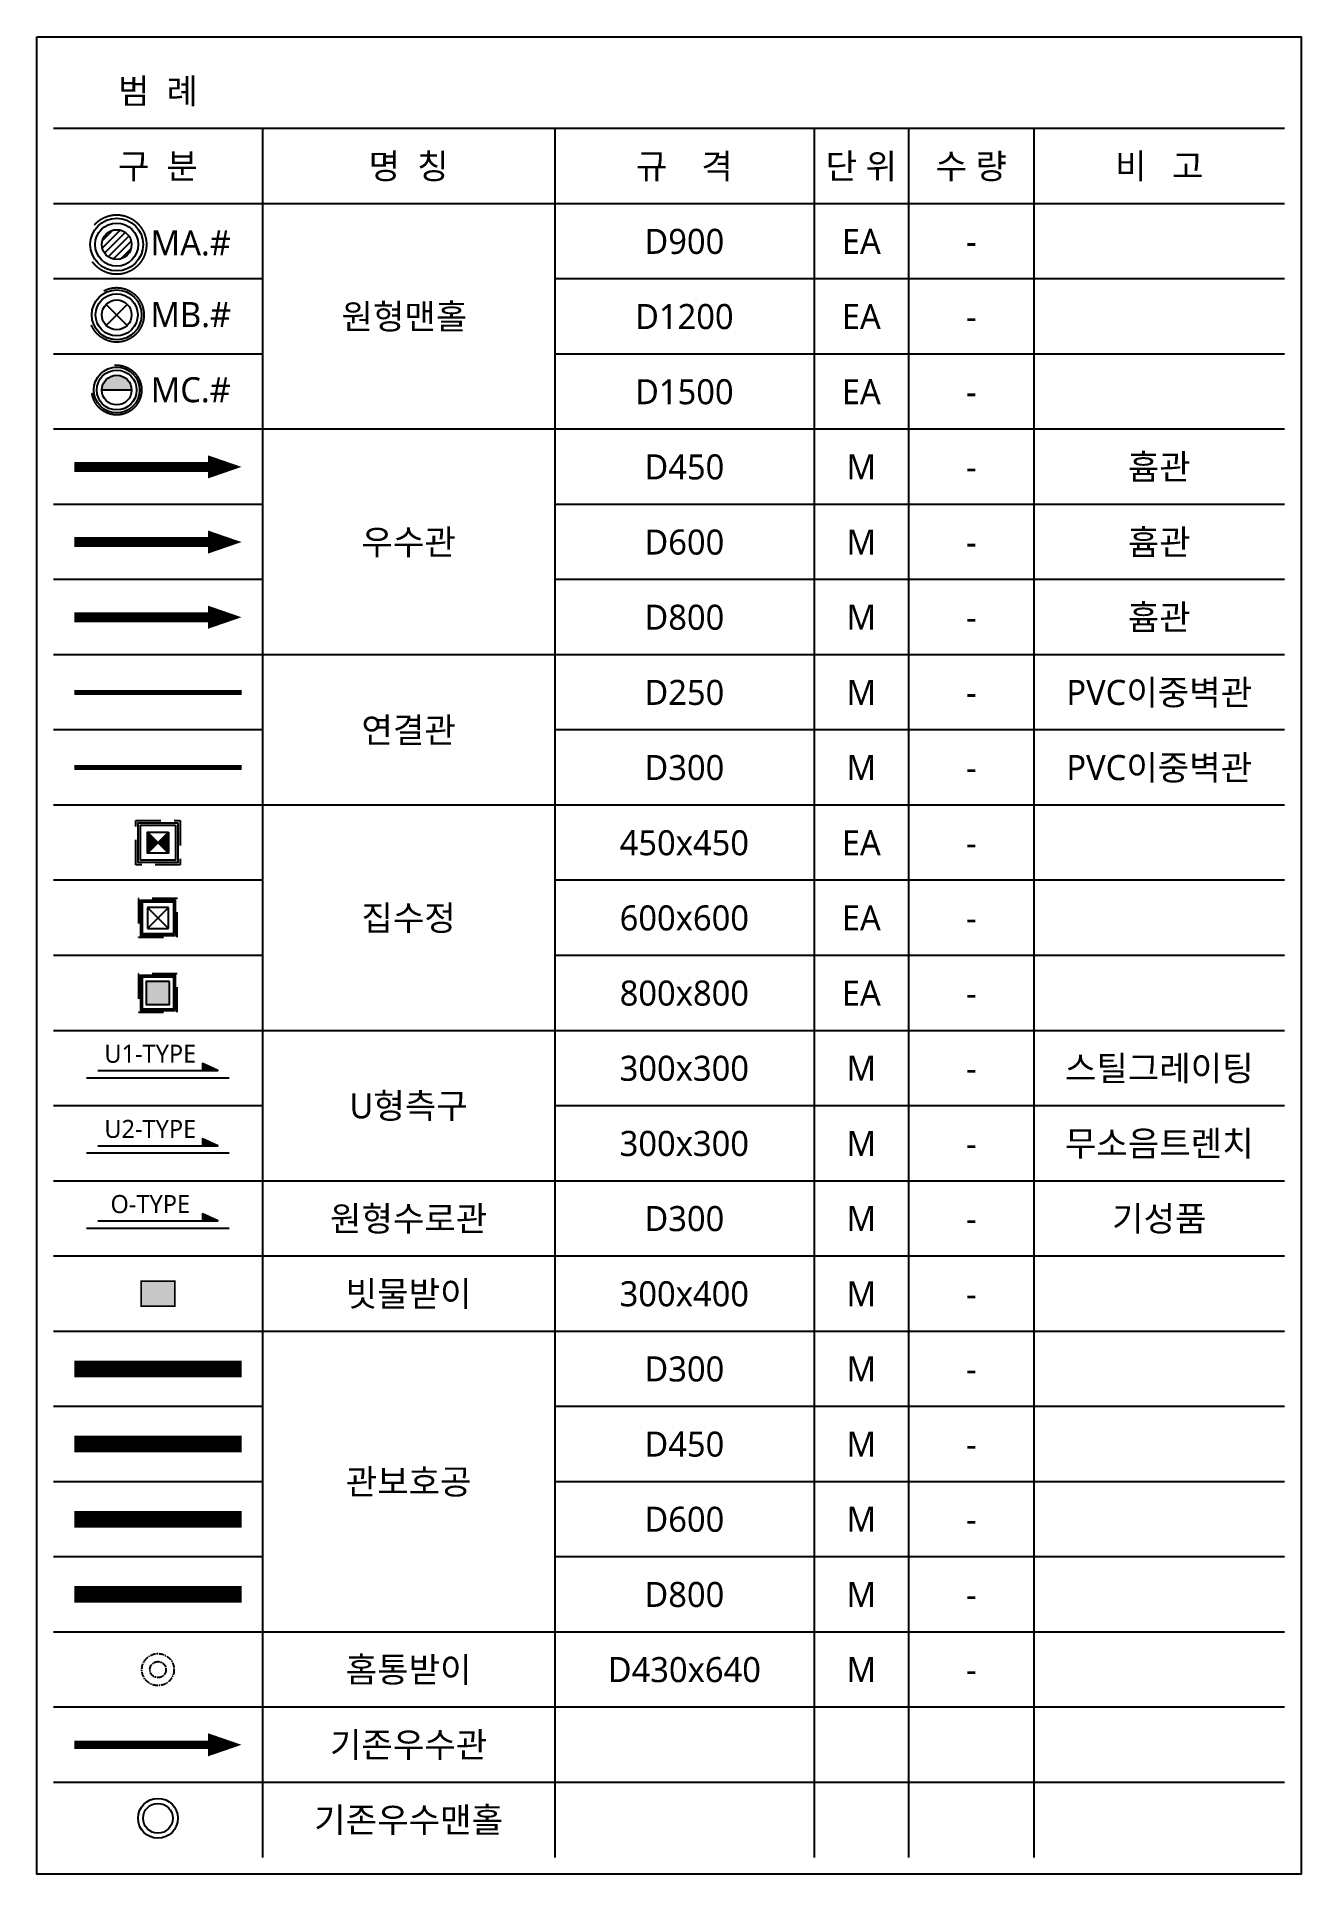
# Model space of a CAD drawing. Header units: millimetres. Extents: x 2270 to 68659, y 977 to 17827.
# Drawn here: x 22054 to 29621, y 6827 to 17827 of the extents above; entities that cross this region are included whole.
import ezdxf
from ezdxf.enums import TextEntityAlignment as Align

# ---------------------------------------------------------------- set-up
doc = ezdxf.new("R2010")
doc.units = ezdxf.units.MM
doc.set_wipeout_variables(frame=1)
for name, pattern in [('CENTER', [50.8, 31.75, -6.35, 6.35, -6.35]), ('CENTERX2', [101.6, 63.5, -12.7, 12.7, -12.7]), ('HID', [2.3, 1.5, -0.8]), ('HID-', [0.75, 0.5, -0.25]), ('PHANTOM2', [31.75, 15.875, -3.175, 3.175, -3.175, 3.175, -3.175])]:
    doc.linetypes.add(name, pattern=pattern)
for name, color, linetype in [('C-우수-1호맨홀(D900)-주철재-SO', 70, 'Continuous'), ('C-우수-2호맨홀(D1200)-주철제-SO', 144, 'Continuous'), ('C-우수-3호맨홀(D1500)-SO', 211, 'Continuous'), ('C-우수-D450관(흄관)-SO', 44, 'Continuous'), ('C-우수-D600관(흄관)-SO', 83, 'Continuous'), ('C-우수-D800관(흄관)-SO', 143, 'Continuous'), ('C-우수-U형측구-SO', 22, 'Continuous'), ('C-우수-관보호공D300-SO', 251, 'CENTER'), ('C-우수-관보호공D450-SO', 252, 'CENTER'), ('C-우수-관보호공D600-SO', 253, 'CENTER'), ('C-우수-관보호공D800-SO', 254, 'CENTER'), ('C-우수-기존맨홀-SO', 7, 'Continuous'), ('C-우수-기존지장물-SO', 7, 'Continuous'), ('C-우수-범례-SO', 7, 'Continuous'), ('C-우수-빗물받이-SO', 4, 'Continuous'), ('C-우수-빗물받이연결관D250-SO', 1, 'Continuous'), ('C-우수-우수계획-SO', 7, 'Continuous'), ('C-우수-원형수로관D300-SO', 150, 'Continuous'), ('C-우수-집수정(1000x1000)', 3, 'Continuous'), ('C-우수-집수정(600x600)', 3, 'Continuous'), ('C-우수-집수정0.45x0.45-SO', 1, 'Continuous'), ('C-우수-집수정연결관-SO', 1, 'Continuous'), ('C-우수-홈통받이-SO', 7, 'CENTER'), ('C-우수-횡단측구-SO', 200, 'Continuous')]:
    doc.layers.add(name, color=color, linetype=linetype)
doc.styles.add('맑은 고딕', font='malgun.ttf')
doc.linetypes.add('Flow', pattern='A,2,-0.01,[">",맑은 고딕,S=0.5,R=0,X=0,Y=-0.21],-1', length=3.01)
doc.linetypes.add('H-DICHETCO', pattern='A,1.1,[32,kosdic.shx,S=0.1,R=0,X=0,Y=0],-0.35,["O",맑은 고딕,S=0.2,R=0,X=0,Y=-0.1],-0.4', length=1.85)
doc.linetypes.add('H-DICHETCU1', pattern='A,0.9,[32,kosdic.shx,S=0.1,R=0,X=0,Y=0],-0.35,["U1",맑은 고딕,S=0.2,R=0,X=0,Y=-0.1],-0.5', length=1.75)
doc.linetypes.add('H-DICHETCU2', pattern='A,0.9,[32,kosdic.shx,S=0.1,R=0,X=0,Y=0],-0.35,["U2",맑은 고딕,S=0.2,R=0,X=0,Y=-0.1],-0.5', length=1.75)

msp = doc.modelspace()

# ---------------------------------------------------------------- wipeouts: each hides what was drawn before it
msp.add_wipeout([(22154, 17727), (29521, 17727), (29521, 6927), (22154, 6927)]).dxf.layer = 'C-우수-범례-SO'

# ---------------------------------------------------------------- next in the draw order: hatches: boundary and pattern name
at = {"layer": 'C-우수-1호맨홀(D900)-주철재-SO'}
h = msp.add_hatch(dxfattribs=at)
h.set_pattern_fill('ANSI31', color=256, scale=247.500022, style=0)
h.set_pattern_definition([(45, (-38583.15, 10047.957), (-21.876118, 21.876118), [])])
edge = h.paths.add_edge_path()
edge.add_arc((22532, 16583), 89.1, 0, 360)
at = {"layer": 'C-우수-3호맨홀(D1500)-SO'}
h = msp.add_hatch(color=256, dxfattribs=at)
h.dxf.hatch_style = 1
h.paths.add_polyline_path([(22621, 15712, 1), (22443, 15712)])
at = {"layer": 'C-우수-빗물받이-SO'}
h = msp.add_hatch(color=256, dxfattribs=at)
h.dxf.hatch_style = 1
h.paths.add_polyline_path([(22879, 10227), (22879, 10377), (22679, 10377), (22679, 10227)])
at = {"layer": 'C-우수-우수계획-SO', "linetype": 'Continuous', "ltscale": 0.5}
for points in [[(23138, 11638), (23046, 11638), (23046, 11680)], [(23138, 11188), (23046, 11188), (23046, 11230)], [(23138, 10738), (23046, 10738), (23046, 10780)]]:
    msp.add_hatch(color=1, dxfattribs=at).paths.add_polyline_path(points)
at = {"layer": 'C-우수-집수정(1000x1000)', "linetype": 'Continuous'}
msp.add_hatch(color=5, dxfattribs=at).paths.add_polyline_path([(22848, 12171), (22709, 12171), (22709, 12033), (22848, 12033)])
at = {"layer": 'C-우수-집수정0.45x0.45-SO'}
h = msp.add_hatch(color=256, dxfattribs=at)
h.paths.add_polyline_path([(22779, 13002), (22716, 13065), (22716, 12939)])
h.paths.add_polyline_path([(22842, 13065), (22779, 13002), (22842, 12939)])

# ---------------------------------------------------------------- next in the draw order: linework, layer by layer
at = {"layer": 'C-우수-1호맨홀(D900)-주철재-SO', "color": 8, "linetype": 'HID', "ltscale": 300}
msp.add_circle((22532, 16583), 178, dxfattribs=at)
at = {"layer": 'C-우수-1호맨홀(D900)-주철재-SO', "color": 8, "ltscale": 0.3}
msp.add_circle((22532, 16583), 158, dxfattribs=at)
at = {"layer": 'C-우수-1호맨홀(D900)-주철재-SO', "ltscale": 0.3}
msp.add_circle((22532, 16583), 129, dxfattribs=at)
at = {"layer": 'C-우수-1호맨홀(D900)-주철재-SO'}
msp.add_circle((22532, 16583), 89.1, dxfattribs=at)
at = {"layer": 'C-우수-2호맨홀(D1200)-주철제-SO'}
for points in [[(22469, 16099), (22595, 16225)], [(22595, 16099), (22469, 16225)]]:
    msp.add_lwpolyline(points, dxfattribs=at)
at = {"layer": 'C-우수-2호맨홀(D1200)-주철제-SO', "color": 8, "linetype": 'HID', "ltscale": 300}
msp.add_circle((22532, 16162), 163, dxfattribs=at)
at = {"layer": 'C-우수-2호맨홀(D1200)-주철제-SO', "color": 8, "ltscale": 0.3}
msp.add_circle((22532, 16162), 149, dxfattribs=at)
at = {"layer": 'C-우수-2호맨홀(D1200)-주철제-SO'}
for radius in [126, 89.1]:
    msp.add_circle((22532, 16162), radius, dxfattribs=at)
at = {"layer": 'C-우수-3호맨홀(D1500)-SO'}
msp.add_line((22621, 15712), (22443, 15712), dxfattribs=at)
at = {"layer": 'C-우수-3호맨홀(D1500)-SO', "color": 8, "linetype": 'HID', "ltscale": 300}
msp.add_circle((22532, 15712), 149, dxfattribs=at)
at = {"layer": 'C-우수-3호맨홀(D1500)-SO', "color": 8, "ltscale": 0.3}
msp.add_circle((22532, 15712), 137, dxfattribs=at)
at = {"layer": 'C-우수-3호맨홀(D1500)-SO'}
for radius in [119, 89.1]:
    msp.add_circle((22532, 15712), radius, dxfattribs=at)
at = {"layer": 'C-우수-D450관(흄관)-SO'}
msp.add_lwpolyline([(23279, 15252, 0, 138, 0), (23079, 15252, 0, 0, 0)], format="xyseb", dxfattribs=at)
at = {"layer": 'C-우수-D450관(흄관)-SO', "const_width": 60}
msp.add_lwpolyline([(22279, 15252), (23079, 15252)], dxfattribs=at)
at = {"layer": 'C-우수-D600관(흄관)-SO'}
msp.add_lwpolyline([(23279, 14802, 0, 138, 0), (23079, 14802, 0, 0, 0)], format="xyseb", dxfattribs=at)
at = {"layer": 'C-우수-D600관(흄관)-SO', "const_width": 60}
msp.add_lwpolyline([(22279, 14802), (23079, 14802)], dxfattribs=at)
at = {"layer": 'C-우수-D800관(흄관)-SO'}
msp.add_lwpolyline([(23279, 14352, 0, 138, 0), (23079, 14352, 0, 0, 0)], format="xyseb", dxfattribs=at)
at = {"layer": 'C-우수-D800관(흄관)-SO', "const_width": 60}
msp.add_lwpolyline([(22279, 14352), (23079, 14352)], dxfattribs=at)
at = {"layer": 'C-우수-U형측구-SO', "linetype": 'H-DICHETCU1', "ltscale": 300, "const_width": 12.5, "flags": 128}
msp.add_lwpolyline([(22351, 11594), (23206, 11594)], dxfattribs=at)
at = {"layer": 'C-우수-관보호공D300-SO', "color": 251, "linetype": 'ByBlock', "ltscale": 4, "const_width": 100}
msp.add_lwpolyline([(22279, 9852), (23279, 9852)], dxfattribs=at)
at = {"layer": 'C-우수-관보호공D450-SO', "color": 252, "linetype": 'ByBlock', "ltscale": 4, "const_width": 100}
msp.add_lwpolyline([(22279, 9402), (23279, 9402)], dxfattribs=at)
at = {"layer": 'C-우수-관보호공D600-SO', "color": 253, "linetype": 'ByBlock', "ltscale": 4, "const_width": 100}
msp.add_lwpolyline([(22279, 8952), (23279, 8952)], dxfattribs=at)
at = {"layer": 'C-우수-관보호공D800-SO', "color": 254, "linetype": 'ByBlock', "ltscale": 4, "const_width": 100}
msp.add_lwpolyline([(22279, 8502), (23279, 8502)], dxfattribs=at)
at = {"layer": 'C-우수-기존맨홀-SO', "color": 1}
for radius in [119, 89.1]:
    msp.add_circle((22779, 7162), radius, dxfattribs=at)
at = {"layer": 'C-우수-기존지장물-SO', "linetype": 'HID-', "ltscale": 250, "const_width": 50}
msp.add_lwpolyline([(22279, 7602), (23079, 7602)], dxfattribs=at)
at = {"layer": 'C-우수-기존지장물-SO', "color": 1}
msp.add_lwpolyline([(23279, 7602, 0, 138, 0), (23079, 7602, 0, 0, 0)], format="xyseb", dxfattribs=at)
at = {"layer": 'C-우수-범례-SO'}
for p, q in [((23404, 16377), (22154, 16377)), ((29521, 16377), (25154, 16377)), ((23404, 15927), (22154, 15927)), ((29521, 15927), (25154, 15927)), ((29521, 15477), (22154, 15477)), ((23404, 15027), (22154, 15027)), ((29521, 15027), (25154, 15027)), ((23404, 14577), (22154, 14577)), ((29521, 14577), (25154, 14577)), ((29521, 14127), (22154, 14127)), ((23404, 13677), (22154, 13677)), ((29521, 13677), (25154, 13677)), ((29521, 13227), (22154, 13227)), ((23404, 12777), (22154, 12777)), ((29521, 12777), (25154, 12777)), ((23404, 12327), (22154, 12327)), ((23404, 12327), (22154, 12327)), ((29521, 12327), (25154, 12327)), ((29521, 11877), (22154, 11877)), ((23404, 11427), (22154, 11427)), ((29521, 11427), (25154, 11427)), ((29521, 11427), (25154, 11427)), ((29521, 10977), (22154, 10977)), ((29521, 10527), (22154, 10527)), ((29521, 10077), (22154, 10077)), ((23404, 10077), (22154, 10077)), ((23404, 9627), (22154, 9627)), ((29521, 9627), (25154, 9627)), ((23404, 9177), (22154, 9177)), ((29521, 9177), (25154, 9177)), ((23404, 8727), (22154, 8727)), ((29521, 8727), (25154, 8727)), ((29521, 8277), (22154, 8277)), ((29521, 7827), (22154, 7827)), ((29521, 7377), (22154, 7377))]:
    msp.add_line(p, q, dxfattribs=at)
for points in [[(29521, 17277), (22154, 17277)], [(23404, 17277), (23404, 6927)], [(25154, 17277), (25154, 6927)], [(26705, 17277), (26705, 6927)], [(27271, 17277), (27271, 6927)], [(28021, 17277), (28021, 6927)], [(29521, 16827), (22154, 16827)]]:
    msp.add_lwpolyline(points, dxfattribs=at)
at = {"layer": 'C-우수-빗물받이-SO', "color": 7, "const_width": 10}
msp.add_lwpolyline([(22879, 10227), (22679, 10227), (22679, 10377), (22879, 10377)], close=True, dxfattribs=at)
at = {"layer": 'C-우수-빗물받이연결관D250-SO', "color": 40, "linetype": 'PHANTOM2', "ltscale": 15, "const_width": 30}
msp.add_lwpolyline([(22279, 13902), (23279, 13902)], dxfattribs=at)
at = {"layer": 'C-우수-우수계획-SO', "color": 1, "linetype": 'Continuous', "ltscale": 0.5}
for points in [[(22419, 11638), (23138, 11638), (23046, 11680), (23046, 11638)], [(22419, 11188), (23138, 11188), (23046, 11230), (23046, 11188)], [(22419, 10738), (23138, 10738), (23046, 10780), (23046, 10738)]]:
    msp.add_lwpolyline(points, dxfattribs=at)
at = {"layer": 'C-우수-원형수로관D300-SO', "color": 150, "linetype": 'H-DICHETCO', "ltscale": 300, "const_width": 12.5, "flags": 128}
msp.add_lwpolyline([(22351, 10694), (23206, 10694)], dxfattribs=at)
at = {"layer": 'C-우수-집수정(1000x1000)', "color": 5, "ltscale": 5000}
msp.add_lwpolyline([(22848, 12171), (22709, 12171), (22709, 12033), (22848, 12033)], close=True, dxfattribs=at)
at = {"layer": 'C-우수-집수정(600x600)', "ltscale": 5000}
for p, q in [((22842, 12615), (22716, 12615)), ((22842, 12489), (22716, 12615)), ((22842, 12489), (22842, 12615)), ((22716, 12489), (22842, 12489))]:
    msp.add_line(p, q, dxfattribs=at)
at = {"layer": 'C-우수-집수정(600x600)', "color": 8, "linetype": 'HID', "ltscale": 100}
for points in [[(22894, 12437), (22894, 12668), (22663, 12668), (22663, 12437)], [(22894, 11987), (22894, 12218), (22663, 12218), (22663, 11987)]]:
    msp.add_lwpolyline(points, close=True, dxfattribs=at)
at = {"layer": 'C-우수-집수정(600x600)', "color": 8, "linetype": 'ByBlock', "ltscale": 300}
for points in [[(22884, 12447), (22884, 12657), (22674, 12657), (22674, 12447)], [(22884, 11997), (22884, 12207), (22674, 12207), (22674, 11997)]]:
    msp.add_lwpolyline(points, close=True, dxfattribs=at)
at = {"layer": 'C-우수-집수정(600x600)', "ltscale": 5000}
msp.add_lwpolyline([(22873, 12458), (22873, 12647), (22684, 12647), (22684, 12458)], close=True, dxfattribs=at)
for points in [[(22842, 12615), (22716, 12489)], [(22716, 12615), (22716, 12489)]]:
    msp.add_lwpolyline(points, dxfattribs=at)
at = {"layer": 'C-우수-집수정(600x600)', "color": 5, "ltscale": 5000}
msp.add_lwpolyline([(22873, 12008), (22873, 12197), (22684, 12197), (22684, 12008)], close=True, dxfattribs=at)
at = {"layer": 'C-우수-집수정0.45x0.45-SO', "color": 8, "linetype": 'HID', "ltscale": 100}
msp.add_lwpolyline([(22912, 13135), (22912, 12869), (22646, 12869), (22646, 13135)], close=True, dxfattribs=at)
at = {"layer": 'C-우수-집수정0.45x0.45-SO', "color": 8, "ltscale": 0.3}
msp.add_lwpolyline([(22898, 13121), (22898, 12883), (22660, 12883), (22660, 13121)], close=True, dxfattribs=at)
at = {"layer": 'C-우수-집수정0.45x0.45-SO'}
for points in [[(22884, 13107), (22884, 12897), (22674, 12897), (22674, 13107)], [(22842, 13065), (22842, 12939), (22716, 12939), (22716, 13065)]]:
    msp.add_lwpolyline(points, close=True, dxfattribs=at)
for points in [[(22716, 13065), (22842, 12939)], [(22842, 13065), (22716, 12939)]]:
    msp.add_lwpolyline(points, dxfattribs=at)
at = {"layer": 'C-우수-집수정연결관-SO', "color": 1, "linetype": 'Flow', "ltscale": 150, "const_width": 30}
msp.add_lwpolyline([(22279, 13452), (23279, 13452)], dxfattribs=at)
at = {"layer": 'C-우수-홈통받이-SO', "color": 20}
for radius in [96, 48]:
    msp.add_circle((22779, 8052), radius, dxfattribs=at)
at = {"layer": 'C-우수-횡단측구-SO', "linetype": 'H-DICHETCU2', "ltscale": 300, "const_width": 12.5, "flags": 128}
msp.add_lwpolyline([(22351, 11144), (23206, 11144)], dxfattribs=at)
at = {"layer": 'Defpoints'}
msp.add_lwpolyline([(22054, 17827), (29621, 17827), (29621, 6827), (22054, 6827)], close=True, dxfattribs=at)

# ---------------------------------------------------------------- next in the draw order: texts
at = {"layer": 'C-우수-범례-SO', "style": '맑은 고딕'}
for s, p in [('범  례', (22779, 17502)), ('구  분', (22779, 17052)), ('명  칭', (24279, 17052)), ('규    격', (25929, 17052)), ('단 위', (26988, 17052)), ('수 량', (27646, 17052)), ('비   고', (28771, 17052)), ('MA.#', (22975, 16593)), ('D900', (25929, 16602)), ('EA', (26988, 16602)), ('-', (27646, 16602)), ('원형맨홀 ', (24279, 16152)), ('EA', (26988, 16152)), ('-', (27646, 16152)), ('D450', (25929, 15252)), ('M', (26988, 15252)), ('흄관', (28771, 15252)), ('-', (27646, 15252)), ('우수관', (24279, 14802)), ('흄관', (28771, 14802)), ('-', (27646, 14802)), ('흄관', (28771, 14352)), ('-', (27646, 14352)), ('D250', (25929, 13902)), ('M', (26988, 13902)), ('PVC이중벽관', (28771, 13902)), ('-', (27646, 13902)), ('연결관', (24279, 13677)), ('PVC이중벽관', (28771, 13452)), ('D300', (25929, 13452)), ('M', (26988, 13452)), ('-', (27646, 13452)), ('450x450', (25929, 13002)), ('EA', (26988, 13002)), ('-', (27646, 13002)), ('집수정', (24279, 12552)), ('600x600', (25929, 12552)), ('EA', (26988, 12552)), ('-', (27646, 12552)), ('800x800', (25929, 12102)), ('EA', (26988, 12102)), ('-', (27646, 12102)), ('300x300', (25929, 11652)), ('M', (26988, 11652)), ('스틸그레이팅', (28771, 11652)), ('-', (27646, 11652)), ('U형측구', (24279, 11427)), ('300x300', (25929, 11202)), ('M', (26988, 11202)), ('무소음트렌치', (28771, 11202)), ('-', (27646, 11202)), ('원형수로관', (24279, 10752)), ('D300', (25929, 10752)), ('M', (26988, 10752)), ('기성품', (28771, 10752)), ('-', (27646, 10752)), ('빗물받이', (24279, 10302)), ('300x400', (25929, 10302)), ('M', (26988, 10302)), ('-', (27646, 10302)), ('D300', (25929, 9852)), ('M', (26988, 9852)), ('-', (27646, 9852)), ('D450', (25929, 9402)), ('M', (26988, 9402)), ('-', (27646, 9402)), ('관보호공', (24279, 9177)), ('D600', (25929, 8952)), ('M', (26988, 8952)), ('-', (27646, 8952)), ('D800', (25929, 8502)), ('M', (26988, 8502)), ('-', (27646, 8502)), ('기존우수관', (24279, 7602)), ('기존우수맨홀', (24279, 7152))]:
    msp.add_text(s, height=150, dxfattribs=at).set_placement(p, align=Align.MIDDLE_CENTER)
at = {"layer": 'C-우수-범례-SO', "color": 7, "style": '맑은 고딕'}
for s, p in [('MB.#', (22975, 16164)), ('D1200', (25929, 16152)), ('MC.#', (22975, 15714)), ('D1500', (25929, 15702)), ('EA', (26988, 15702)), ('-', (27646, 15702)), ('D600', (25929, 14802)), ('M', (26988, 14802)), ('D800', (25929, 14352)), ('M', (26988, 14352)), ('홈통받이', (24279, 8052)), ('D430x640', (25929, 8052)), ('M', (26988, 8052)), ('-', (27646, 8052))]:
    msp.add_text(s, height=150, dxfattribs=at).set_placement(p, align=Align.MIDDLE_CENTER)
at = {"layer": 'C-우수-우수계획-SO', "color": 1, "linetype": 'CENTERX2', "ltscale": 0.5, "style": '맑은 고딕'}
for s, p in [('U1-TYPE', (22733, 11793)), ('U2-TYPE', (22733, 11343)), ('O-TYPE', (22733, 10893))]:
    msp.add_text(s, height=108, dxfattribs=at).set_placement(p, align=Align.TOP_CENTER)

doc.saveas('drawing.dxf')
